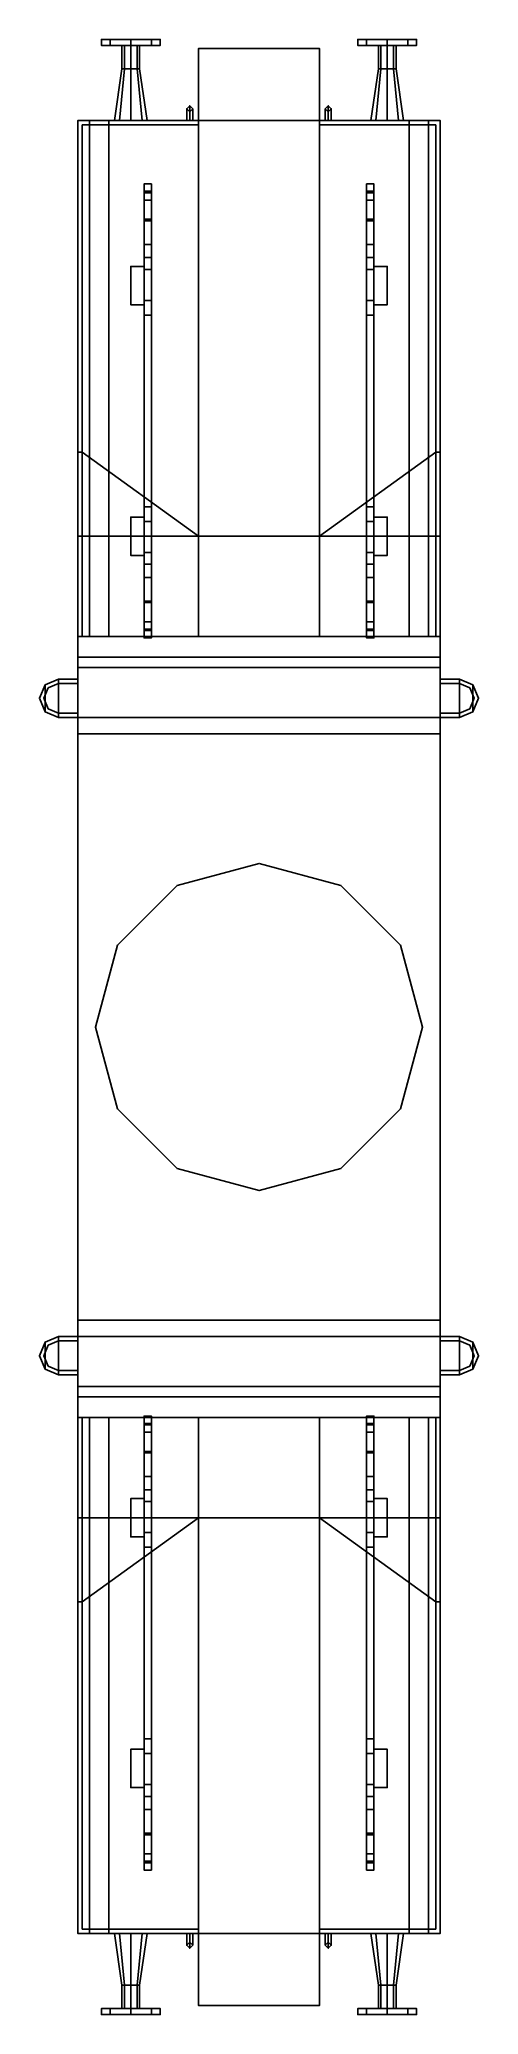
# Model space of a CAD drawing. Extents: x -1.5 to 1.5, y -6.7 to 6.7.
import ezdxf

# ---------------------------------------------------------------- set-up
doc = ezdxf.new("R2010")
doc.units = 0
doc.layers.get('0').update_dxf_attribs({"linetype": 'CONTINUOUS'})

msp = doc.modelspace()

# ---------------------------------------------------------------- linework, layer by layer
for points in [[(-1.011, 6.7, 1.181), (-1.07, 6.7, 1.04), (-1.07, 6.66, 1.04), (-1.011, 6.66, 1.181)], [(-0.729, 6.7, 1.181), (-1.07, 6.7, 1.04), (-1.011, 6.7, 1.181), (-0.87, 6.7, 1.24)], [(-0.67, 6.7, 1.04), (-1.011, 6.7, 0.899), (-1.07, 6.7, 1.04), (-0.729, 6.7, 1.181)], [(-1.07, 6.7, 1.04), (-1.011, 6.7, 0.899), (-1.011, 6.66, 0.899), (-1.07, 6.66, 1.04)], [(-0.729, 6.7, 0.899), (-0.87, 6.7, 0.84), (-1.011, 6.7, 0.899), (-0.67, 6.7, 1.04)], [(-1.011, 6.7, 0.899), (-0.87, 6.7, 0.84), (-0.87, 6.66, 0.84), (-1.011, 6.66, 0.899)], [(-0.87, 6.7, 1.24), (-1.011, 6.7, 1.181), (-1.011, 6.66, 1.181), (-0.87, 6.66, 1.24)], [(-0.87, 6.7, 0.84), (-0.729, 6.7, 0.899), (-0.729, 6.66, 0.899), (-0.87, 6.66, 0.84)], [(-0.729, 6.7, 1.181), (-0.87, 6.7, 1.24), (-0.87, 6.66, 1.24), (-0.729, 6.66, 1.181)], [(-0.67, 6.7, 1.04), (-0.729, 6.7, 1.181), (-0.729, 6.66, 1.181), (-0.67, 6.66, 1.04)], [(-0.729, 6.7, 0.899), (-0.67, 6.7, 1.04), (-0.67, 6.66, 1.04), (-0.729, 6.66, 0.899)], [(0.729, 6.7, 1.181), (0.67, 6.7, 1.04), (0.67, 6.66, 1.04), (0.729, 6.66, 1.181)], [(1.011, 6.7, 1.181), (0.67, 6.7, 1.04), (0.729, 6.7, 1.181), (0.87, 6.7, 1.24)], [(1.07, 6.7, 1.04), (0.729, 6.7, 0.899), (0.67, 6.7, 1.04), (1.011, 6.7, 1.181)], [(0.67, 6.7, 1.04), (0.729, 6.7, 0.899), (0.729, 6.66, 0.899), (0.67, 6.66, 1.04)], [(0.729, 6.7, 0.899), (0.87, 6.7, 0.84), (0.87, 6.66, 0.84), (0.729, 6.66, 0.899)], [(1.011, 6.7, 0.899), (0.87, 6.7, 0.84), (0.729, 6.7, 0.899), (1.07, 6.7, 1.04)], [(0.87, 6.7, 1.24), (0.729, 6.7, 1.181), (0.729, 6.66, 1.181), (0.87, 6.66, 1.24)], [(0.87, 6.7, 0.84), (1.011, 6.7, 0.899), (1.011, 6.66, 0.899), (0.87, 6.66, 0.84)], [(1.011, 6.7, 1.181), (0.87, 6.7, 1.24), (0.87, 6.66, 1.24), (1.011, 6.66, 1.181)], [(1.07, 6.7, 1.04), (1.011, 6.7, 1.181), (1.011, 6.66, 1.181), (1.07, 6.66, 1.04)], [(1.011, 6.7, 0.899), (1.07, 6.7, 1.04), (1.07, 6.66, 1.04), (1.011, 6.66, 0.899)], [(-0.67, 6.66, 1.04), (-1.011, 6.66, 1.181), (-1.07, 6.66, 1.04), (-0.729, 6.66, 0.899)], [(-0.729, 6.66, 0.899), (-1.07, 6.66, 1.04), (-1.011, 6.66, 0.899), (-0.87, 6.66, 0.84)], [(-0.729, 6.66, 1.181), (-0.87, 6.66, 1.24), (-1.011, 6.66, 1.181), (-0.67, 6.66, 1.04)], [(-0.912, 6.66, 1.082), (-0.93, 6.66, 1.04), (-0.93, 6.5, 1.04), (-0.912, 6.5, 1.082)], [(-0.93, 6.66, 1.04), (-0.912, 6.66, 0.998), (-0.912, 6.5, 0.998), (-0.93, 6.5, 1.04)], [(-0.912, 6.66, 0.998), (-0.87, 6.66, 0.98), (-0.87, 6.5, 0.98), (-0.912, 6.5, 0.998)], [(-0.87, 6.66, 1.1), (-0.912, 6.66, 1.082), (-0.912, 6.5, 1.082), (-0.87, 6.5, 1.1)], [(-0.87, 6.66, 0.98), (-0.828, 6.66, 0.998), (-0.828, 6.5, 0.998), (-0.87, 6.5, 0.98)], [(-0.828, 6.66, 1.082), (-0.87, 6.66, 1.1), (-0.87, 6.5, 1.1), (-0.828, 6.5, 1.082)], [(-0.81, 6.66, 1.04), (-0.828, 6.66, 1.082), (-0.828, 6.5, 1.082), (-0.81, 6.5, 1.04)], [(-0.828, 6.66, 0.998), (-0.81, 6.66, 1.04), (-0.81, 6.5, 1.04), (-0.828, 6.5, 0.998)], [(-0.41, 6.64, 1.1), (-0.41, 6.15, 1.1), (-0.41, 6.15, 1.16), (-0.41, 6.64, 1.16)], [(-0.41, 6.64, 1.16), (-0.41, 6.15, 1.16), (0.41, 6.15, 1.16), (0.41, 6.64, 1.16)], [(0.41, 6.64, 1.16), (0.41, 6.64, 1.1), (-0.41, 6.64, 1.1), (-0.41, 6.64, 1.16)], [(0.41, 6.64, 1.1), (0.41, 6.15, 1.1), (-0.41, 6.15, 1.1), (-0.41, 6.64, 1.1)], [(0.41, 6.15, 1.16), (0.41, 6.15, 1.1), (0.41, 6.64, 1.1), (0.41, 6.64, 1.16)], [(1.07, 6.66, 1.04), (0.729, 6.66, 1.181), (0.67, 6.66, 1.04), (1.011, 6.66, 0.899)], [(1.011, 6.66, 0.899), (0.67, 6.66, 1.04), (0.729, 6.66, 0.899), (0.87, 6.66, 0.84)], [(1.011, 6.66, 1.181), (0.87, 6.66, 1.24), (0.729, 6.66, 1.181), (1.07, 6.66, 1.04)], [(0.828, 6.66, 1.082), (0.81, 6.66, 1.04), (0.81, 6.5, 1.04), (0.828, 6.5, 1.082)], [(0.81, 6.66, 1.04), (0.828, 6.66, 0.998), (0.828, 6.5, 0.998), (0.81, 6.5, 1.04)], [(0.828, 6.66, 0.998), (0.87, 6.66, 0.98), (0.87, 6.5, 0.98), (0.828, 6.5, 0.998)], [(0.87, 6.66, 1.1), (0.828, 6.66, 1.082), (0.828, 6.5, 1.082), (0.87, 6.5, 1.1)], [(0.87, 6.66, 0.98), (0.912, 6.66, 0.998), (0.912, 6.5, 0.998), (0.87, 6.5, 0.98)], [(0.912, 6.66, 1.082), (0.87, 6.66, 1.1), (0.87, 6.5, 1.1), (0.912, 6.5, 1.082)], [(0.93, 6.66, 1.04), (0.912, 6.66, 1.082), (0.912, 6.5, 1.082), (0.93, 6.5, 1.04)], [(0.912, 6.66, 0.998), (0.93, 6.66, 1.04), (0.93, 6.5, 1.04), (0.912, 6.5, 0.998)], [(-0.98, 6.15, 1.04), (-0.948, 6.15, 1.118), (-0.912, 6.5, 1.082), (-0.93, 6.5, 1.04)], [(-0.948, 6.15, 0.962), (-0.98, 6.15, 1.04), (-0.93, 6.5, 1.04), (-0.912, 6.5, 0.998)], [(-0.87, 6.15, 0.93), (-0.948, 6.15, 0.962), (-0.912, 6.5, 0.998), (-0.87, 6.5, 0.98)], [(-0.948, 6.15, 1.118), (-0.87, 6.15, 1.15), (-0.87, 6.5, 1.1), (-0.912, 6.5, 1.082)], [(-0.792, 6.15, 0.962), (-0.87, 6.15, 0.93), (-0.87, 6.5, 0.98), (-0.828, 6.5, 0.998)], [(-0.87, 6.15, 1.15), (-0.792, 6.15, 1.118), (-0.828, 6.5, 1.082), (-0.87, 6.5, 1.1)], [(-0.792, 6.15, 1.118), (-0.76, 6.15, 1.04), (-0.81, 6.5, 1.04), (-0.828, 6.5, 1.082)], [(-0.76, 6.15, 1.04), (-0.792, 6.15, 0.962), (-0.828, 6.5, 0.998), (-0.81, 6.5, 1.04)], [(0.76, 6.15, 1.04), (0.792, 6.15, 1.118), (0.828, 6.5, 1.082), (0.81, 6.5, 1.04)], [(0.792, 6.15, 0.962), (0.76, 6.15, 1.04), (0.81, 6.5, 1.04), (0.828, 6.5, 0.998)], [(0.87, 6.15, 0.93), (0.792, 6.15, 0.962), (0.828, 6.5, 0.998), (0.87, 6.5, 0.98)], [(0.792, 6.15, 1.118), (0.87, 6.15, 1.15), (0.87, 6.5, 1.1), (0.828, 6.5, 1.082)], [(0.948, 6.15, 0.962), (0.87, 6.15, 0.93), (0.87, 6.5, 0.98), (0.912, 6.5, 0.998)], [(0.87, 6.15, 1.15), (0.948, 6.15, 1.118), (0.912, 6.5, 1.082), (0.87, 6.5, 1.1)], [(0.948, 6.15, 1.118), (0.98, 6.15, 1.04), (0.93, 6.5, 1.04), (0.912, 6.5, 1.082)], [(0.98, 6.15, 1.04), (0.948, 6.15, 0.962), (0.912, 6.5, 0.998), (0.93, 6.5, 1.04)], [(-0.47, 6.25, 1.26), (-0.49, 6.23, 1.28), (-0.49, 6.23, 2.26), (-0.47, 6.25, 2.28)], [(-0.47, 6.15, 1.26), (-0.49, 6.15, 1.28), (-0.49, 6.23, 1.28), (-0.47, 6.25, 1.26)], [(-0.49, 6.15, 2.26), (-0.47, 6.15, 2.28), (-0.47, 6.25, 2.28), (-0.49, 6.23, 2.26)], [(-0.49, 6.23, 1.28), (-0.47, 6.21, 1.3), (-0.47, 6.21, 2.24), (-0.49, 6.23, 2.26)], [(-0.49, 6.15, 1.28), (-0.47, 6.15, 1.3), (-0.47, 6.21, 1.3), (-0.49, 6.23, 1.28)], [(-0.47, 6.15, 2.24), (-0.49, 6.15, 2.26), (-0.49, 6.23, 2.26), (-0.47, 6.21, 2.24)], [(-0.45, 6.23, 1.28), (-0.47, 6.25, 1.26), (-0.47, 6.25, 2.28), (-0.45, 6.23, 2.26)], [(-0.45, 6.15, 1.28), (-0.47, 6.15, 1.26), (-0.47, 6.25, 1.26), (-0.45, 6.23, 1.28)], [(-0.47, 6.15, 2.28), (-0.45, 6.15, 2.26), (-0.45, 6.23, 2.26), (-0.47, 6.25, 2.28)], [(-0.47, 6.21, 1.3), (-0.45, 6.23, 1.28), (-0.45, 6.23, 2.26), (-0.47, 6.21, 2.24)], [(-0.47, 6.15, 1.3), (-0.45, 6.15, 1.28), (-0.45, 6.23, 1.28), (-0.47, 6.21, 1.3)], [(-0.45, 6.15, 2.26), (-0.47, 6.15, 2.24), (-0.47, 6.21, 2.24), (-0.45, 6.23, 2.26)], [(0.47, 6.25, 1.26), (0.45, 6.23, 1.28), (0.45, 6.23, 2.26), (0.47, 6.25, 2.28)], [(0.47, 6.15, 1.26), (0.45, 6.15, 1.28), (0.45, 6.23, 1.28), (0.47, 6.25, 1.26)], [(0.45, 6.15, 2.26), (0.47, 6.15, 2.28), (0.47, 6.25, 2.28), (0.45, 6.23, 2.26)], [(0.45, 6.23, 1.28), (0.47, 6.21, 1.3), (0.47, 6.21, 2.24), (0.45, 6.23, 2.26)], [(0.45, 6.15, 1.28), (0.47, 6.15, 1.3), (0.47, 6.21, 1.3), (0.45, 6.23, 1.28)], [(0.47, 6.15, 2.24), (0.45, 6.15, 2.26), (0.45, 6.23, 2.26), (0.47, 6.21, 2.24)], [(0.49, 6.23, 1.28), (0.47, 6.25, 1.26), (0.47, 6.25, 2.28), (0.49, 6.23, 2.26)], [(0.49, 6.15, 1.28), (0.47, 6.15, 1.26), (0.47, 6.25, 1.26), (0.49, 6.23, 1.28)], [(0.47, 6.15, 2.28), (0.49, 6.15, 2.26), (0.49, 6.23, 2.26), (0.47, 6.25, 2.28)], [(0.47, 6.21, 1.3), (0.49, 6.23, 1.28), (0.49, 6.23, 2.26), (0.47, 6.21, 2.24)], [(0.47, 6.15, 1.3), (0.49, 6.15, 1.28), (0.49, 6.23, 1.28), (0.47, 6.21, 1.3)], [(0.49, 6.15, 2.26), (0.47, 6.15, 2.24), (0.47, 6.21, 2.24), (0.49, 6.23, 2.26)], [(-1.23, 6.15, 0.87), (-1.23, 3.9, 2.08), (-1.23, 3.9, 2.78), (-1.23, 6.15, 3)], [(-1.23, 6.15, 0.87), (-1.23, 3.33, 1.16), (-1.23, 3.33, 2.08), (-1.23, 3.9, 2.08)], [(-0.41, 6.15, 3), (-0.41, 6.15, 1.16), (-1.23, 6.15, 0.87), (-1.23, 6.15, 3)], [(-1.23, 6.15, 0.87), (-1.23, 2.51, 0.87), (-1.23, 2.1, 1.16), (-1.23, 3.33, 1.16)], [(1.23, 6.15, 0.87), (1.23, 2.51, 0.87), (-1.23, 2.51, 0.87), (-1.23, 6.15, 0.87)], [(0.41, 6.15, 1.16), (1.23, 6.15, 0.87), (-1.23, 6.15, 0.87), (-0.41, 6.15, 1.16)], [(-1.15, 6.15, 3.09), (-1.23, 6.15, 3), (-1.23, 2.65, 3), (-1.15, 2.65, 3.09)], [(-1.23, 3.9, 2.78), (-1.23, 3.33, 2.78), (-1.23, 2.65, 3), (-1.23, 6.15, 3)], [(1.15, 6.15, 3.09), (1.23, 6.15, 3), (-1.23, 6.15, 3), (-1.15, 6.15, 3.09)], [(-1.2, 3.9, 2.78), (-1.2, 3.9, 2.08), (-1.2, 6.12, 2.08), (-1.2, 6.12, 3)], [(-1.2, 2.65, 3), (-1.2, 3.33, 2.78), (-1.2, 3.9, 2.78), (-1.2, 6.12, 3)], [(-1.2, 6.12, 2.08), (-1.2, 3.9, 2.08), (-0.41, 3.33, 2.08), (-0.41, 6.12, 2.08)], [(-1.2, 6.12, 2.08), (-0.41, 6.12, 2.08), (-0.41, 6.12, 3), (-1.2, 6.12, 3)], [(-1.15, 2.65, 3.09), (-1.02, 2.65, 3.15), (-1.02, 6.15, 3.15), (-1.15, 6.15, 3.09)], [(-1.15, 6.15, 3.09), (-1.02, 6.15, 3.15), (1.02, 6.15, 3.15), (1.15, 6.15, 3.09)], [(-0.41, 6.15, 3.2), (-1.02, 6.15, 3.15), (-1.02, 2.65, 3.15), (-0.41, 2.65, 3.2)], [(0.41, 6.15, 3.2), (1.02, 6.15, 3.15), (-1.02, 6.15, 3.15), (-0.41, 6.15, 3.2)], [(-0.41, 6.12, 3), (-0.41, 6.12, 2.08), (-0.41, 6.15, 1.16), (-0.41, 6.15, 3)], [(-0.41, 3.33, 2.08), (-0.41, 3.33, 1.16), (-0.41, 6.15, 1.16), (-0.41, 6.12, 2.08)], [(-0.41, 6.15, 1.16), (-0.41, 3.33, 1.16), (0.41, 3.33, 1.16), (0.41, 6.15, 1.16)], [(-0.41, 2.65, 3.2), (0.41, 2.65, 3.2), (0.41, 6.15, 3.2), (-0.41, 6.15, 3.2)], [(0.41, 2.65, 3.2), (1.02, 2.65, 3.15), (1.02, 6.15, 3.15), (0.41, 6.15, 3.2)], [(0.41, 6.15, 3), (0.41, 6.15, 1.16), (0.41, 6.12, 2.08), (0.41, 6.12, 3)], [(0.41, 6.15, 1.16), (0.41, 3.33, 1.16), (0.41, 3.33, 2.08), (0.41, 6.12, 2.08)], [(1.23, 6.15, 3), (1.23, 6.15, 0.87), (0.41, 6.15, 1.16), (0.41, 6.15, 3)], [(0.41, 6.12, 2.08), (0.41, 3.33, 2.08), (1.2, 3.9, 2.08), (1.2, 6.12, 2.08)], [(0.41, 6.12, 2.08), (1.2, 6.12, 2.08), (1.2, 6.12, 3), (0.41, 6.12, 3)], [(1.15, 6.15, 3.09), (1.02, 6.15, 3.15), (1.02, 2.65, 3.15), (1.15, 2.65, 3.09)], [(1.15, 2.65, 3.09), (1.23, 2.65, 3), (1.23, 6.15, 3), (1.15, 6.15, 3.09)], [(1.2, 6.12, 2.08), (1.2, 3.9, 2.08), (1.2, 3.9, 2.78), (1.2, 6.12, 3)], [(1.2, 3.9, 2.78), (1.2, 3.33, 2.78), (1.2, 2.65, 3), (1.2, 6.12, 3)], [(1.23, 3.9, 2.78), (1.23, 3.9, 2.08), (1.23, 6.15, 0.87), (1.23, 6.15, 3)], [(1.23, 3.33, 2.08), (1.23, 3.33, 1.16), (1.23, 6.15, 0.87), (1.23, 3.9, 2.08)], [(1.23, 2.1, 1.16), (1.23, 2.51, 0.87), (1.23, 6.15, 0.87), (1.23, 3.33, 1.16)], [(1.23, 2.65, 3), (1.23, 3.33, 2.78), (1.23, 3.9, 2.78), (1.23, 6.15, 3)], [(-0.78, 5.72, 0.79), (-0.78, 5.66, 0.64), (-0.78, 5.61, 0.79), (-0.78, 5.72, 0.79)], [(-0.78, 5.72, 0.43), (-0.78, 5.67, 0.38), (-0.78, 5.66, 0.64), (-0.78, 5.72, 0.79)], [(-0.73, 5.72, 0.79), (-0.73, 5.72, 0.43), (-0.78, 5.72, 0.43), (-0.78, 5.72, 0.79)], [(-0.73, 5.72, 0.43), (-0.73, 5.67, 0.38), (-0.78, 5.67, 0.38), (-0.78, 5.72, 0.43)], [(-0.78, 5.72, 0.79), (-0.78, 5.61, 0.79), (-0.73, 5.61, 0.79), (-0.73, 5.72, 0.79)], [(-0.73, 5.67, 0.38), (-0.73, 5.47, 0.38), (-0.78, 5.47, 0.38), (-0.78, 5.67, 0.38)], [(-0.78, 5.67, 0.38), (-0.78, 5.47, 0.38), (-0.78, 5.47, 0.46), (-0.78, 5.66, 0.64)], [(-0.78, 5.66, 0.64), (-0.78, 5.48, 0.6), (-0.78, 5.48, 0.6), (-0.78, 5.61, 0.79)], [(-0.73, 5.66, 0.64), (-0.73, 5.48, 0.6), (-0.78, 5.48, 0.6), (-0.78, 5.66, 0.64)], [(-0.78, 5.66, 0.64), (-0.78, 5.47, 0.46), (-0.73, 5.47, 0.46), (-0.73, 5.66, 0.64)], [(-0.73, 5.61, 0.79), (-0.73, 5.66, 0.64), (-0.73, 5.72, 0.79)], [(-0.73, 5.66, 0.64), (-0.73, 5.67, 0.38), (-0.73, 5.72, 0.43), (-0.73, 5.72, 0.79)], [(-0.73, 5.47, 0.46), (-0.73, 5.47, 0.38), (-0.73, 5.67, 0.38), (-0.73, 5.66, 0.64)], [(-0.73, 5.48, 0.6), (-0.73, 5.48, 0.6), (-0.73, 5.66, 0.64), (-0.73, 5.61, 0.79)], [(0.78, 5.72, 0.79), (0.78, 5.72, 0.43), (0.73, 5.72, 0.43), (0.73, 5.72, 0.79)], [(0.73, 5.72, 0.79), (0.73, 5.66, 0.64), (0.73, 5.61, 0.79), (0.73, 5.72, 0.79)], [(0.73, 5.72, 0.43), (0.73, 5.67, 0.38), (0.73, 5.66, 0.64), (0.73, 5.72, 0.79)], [(0.78, 5.72, 0.43), (0.78, 5.67, 0.38), (0.73, 5.67, 0.38), (0.73, 5.72, 0.43)], [(0.73, 5.72, 0.79), (0.73, 5.61, 0.79), (0.78, 5.61, 0.79), (0.78, 5.72, 0.79)], [(0.73, 5.67, 0.38), (0.73, 5.47, 0.38), (0.73, 5.47, 0.46), (0.73, 5.66, 0.64)], [(0.78, 5.67, 0.38), (0.78, 5.47, 0.38), (0.73, 5.47, 0.38), (0.73, 5.67, 0.38)], [(0.73, 5.66, 0.64), (0.73, 5.48, 0.6), (0.73, 5.48, 0.6), (0.73, 5.61, 0.79)], [(0.78, 5.66, 0.64), (0.78, 5.48, 0.6), (0.73, 5.48, 0.6), (0.73, 5.66, 0.64)], [(0.73, 5.66, 0.64), (0.73, 5.47, 0.46), (0.78, 5.47, 0.46), (0.78, 5.66, 0.64)], [(0.78, 5.61, 0.79), (0.78, 5.66, 0.64), (0.78, 5.72, 0.79)], [(0.78, 5.66, 0.64), (0.78, 5.67, 0.38), (0.78, 5.72, 0.43), (0.78, 5.72, 0.79)], [(0.78, 5.47, 0.46), (0.78, 5.47, 0.38), (0.78, 5.67, 0.38), (0.78, 5.66, 0.64)], [(0.78, 5.48, 0.6), (0.78, 5.48, 0.6), (0.78, 5.66, 0.64), (0.78, 5.61, 0.79)], [(-0.78, 5.48, 0.6), (-0.78, 5.31, 0.37), (-0.78, 5.31, 0.83), (-0.78, 5.61, 0.79)], [(-0.78, 5.61, 0.79), (-0.78, 5.31, 0.83), (-0.73, 5.31, 0.83), (-0.73, 5.61, 0.79)], [(-0.73, 5.31, 0.83), (-0.73, 5.31, 0.37), (-0.73, 5.48, 0.6), (-0.73, 5.61, 0.79)], [(0.73, 5.48, 0.6), (0.73, 5.31, 0.37), (0.73, 5.31, 0.83), (0.73, 5.61, 0.79)], [(0.73, 5.61, 0.79), (0.73, 5.31, 0.83), (0.78, 5.31, 0.83), (0.78, 5.61, 0.79)], [(0.78, 5.31, 0.83), (0.78, 5.31, 0.37), (0.78, 5.48, 0.6), (0.78, 5.61, 0.79)], [(-0.73, 5.48, 0.6), (-0.73, 5.31, 0.37), (-0.78, 5.31, 0.37), (-0.78, 5.48, 0.6)], [(-0.78, 5.47, 0.46), (-0.78, 5.47, 0.38), (-0.73, 5.47, 0.38), (-0.73, 5.47, 0.46)], [(0.78, 5.48, 0.6), (0.78, 5.31, 0.37), (0.73, 5.31, 0.37), (0.73, 5.48, 0.6)], [(0.73, 5.47, 0.46), (0.73, 5.47, 0.38), (0.78, 5.47, 0.38), (0.78, 5.47, 0.46)], [(-0.78, 5.31, 0.37), (-0.78, 3.05, 0.37), (-0.78, 3.05, 0.83), (-0.78, 5.31, 0.83)], [(-0.73, 3.05, 0.83), (-0.73, 3.05, 0.37), (-0.73, 5.31, 0.37), (-0.73, 5.31, 0.83)], [(0.73, 5.31, 0.83), (0.73, 5.31, 0.37), (0.73, 3.05, 0.37), (0.73, 3.05, 0.83)], [(0.78, 3.05, 0.37), (0.78, 5.31, 0.37), (0.78, 5.31, 0.83), (0.78, 3.05, 0.83)], [(-0.78, 5.16, 0.65), (-0.78, 5.16, 0.37), (-0.87, 5.16, 0.37), (-0.87, 5.16, 0.65)], [(-0.87, 5.16, 0.37), (-0.87, 4.9, 0.37), (-0.87, 4.9, 0.65), (-0.87, 5.16, 0.65)], [(-0.78, 5.16, 0.37), (-0.78, 4.9, 0.37), (-0.87, 4.9, 0.37), (-0.87, 5.16, 0.37)], [(-0.87, 5.16, 0.65), (-0.87, 4.9, 0.65), (-0.78, 4.9, 0.65), (-0.78, 5.16, 0.65)], [(-0.73, 5.22, 0.37), (-0.73, 5.14, 0.25), (-0.78, 5.14, 0.25), (-0.78, 5.22, 0.37)], [(-0.78, 5.14, 0.25), (-0.78, 4.93, 0.25), (-0.78, 4.83, 0.37), (-0.78, 5.22, 0.37)], [(-0.73, 5.14, 0.25), (-0.73, 4.93, 0.25), (-0.78, 4.93, 0.25), (-0.78, 5.14, 0.25)], [(-0.73, 4.83, 0.37), (-0.73, 4.93, 0.25), (-0.73, 5.14, 0.25), (-0.73, 5.22, 0.37)], [(0.73, 5.14, 0.25), (0.73, 4.93, 0.25), (0.73, 4.83, 0.37), (0.73, 5.22, 0.37)], [(0.78, 5.22, 0.37), (0.78, 5.14, 0.25), (0.73, 5.14, 0.25), (0.73, 5.22, 0.37)], [(0.78, 5.14, 0.25), (0.78, 4.93, 0.25), (0.73, 4.93, 0.25), (0.73, 5.14, 0.25)], [(0.78, 4.83, 0.37), (0.78, 4.93, 0.25), (0.78, 5.14, 0.25), (0.78, 5.22, 0.37)], [(0.87, 5.16, 0.65), (0.87, 5.16, 0.37), (0.78, 5.16, 0.37), (0.78, 5.16, 0.65)], [(0.78, 4.9, 0.37), (0.78, 5.16, 0.37), (0.87, 5.16, 0.37), (0.87, 4.9, 0.37)], [(0.87, 4.9, 0.65), (0.87, 5.16, 0.65), (0.78, 5.16, 0.65), (0.78, 4.9, 0.65)], [(0.87, 4.9, 0.37), (0.87, 5.16, 0.37), (0.87, 5.16, 0.65), (0.87, 4.9, 0.65)], [(-0.87, 4.9, 0.65), (-0.87, 4.9, 0.37), (-0.78, 4.9, 0.37), (-0.78, 4.9, 0.65)], [(-0.78, 4.83, 0.37), (-0.78, 4.93, 0.25), (-0.73, 4.93, 0.25), (-0.73, 4.83, 0.37)], [(0.73, 4.83, 0.37), (0.73, 4.93, 0.25), (0.78, 4.93, 0.25), (0.78, 4.83, 0.37)], [(0.78, 4.9, 0.65), (0.78, 4.9, 0.37), (0.87, 4.9, 0.37), (0.87, 4.9, 0.65)], [(-1.23, 3.9, 2.78), (-1.23, 3.9, 2.08), (-1.2, 3.9, 2.08), (-1.2, 3.9, 2.78)], [(-1.23, 3.9, 2.08), (-1.23, 3.33, 2.08), (-0.41, 3.33, 2.08), (-1.2, 3.9, 2.08)], [(-1.2, 3.9, 2.78), (-1.2, 3.33, 2.78), (-1.23, 3.33, 2.78), (-1.23, 3.9, 2.78)], [(1.2, 3.9, 2.08), (0.41, 3.33, 2.08), (1.23, 3.33, 2.08), (1.23, 3.9, 2.08)], [(1.2, 3.9, 2.78), (1.2, 3.9, 2.08), (1.23, 3.9, 2.08), (1.23, 3.9, 2.78)], [(1.23, 3.9, 2.78), (1.23, 3.33, 2.78), (1.2, 3.33, 2.78), (1.2, 3.9, 2.78)], [(-0.73, 3.53, 0.37), (-0.73, 3.43, 0.25), (-0.78, 3.43, 0.25), (-0.78, 3.53, 0.37)], [(-0.78, 3.53, 0.37), (-0.78, 3.43, 0.25), (-0.78, 3.22, 0.25), (-0.78, 3.14, 0.37)], [(-0.73, 3.22, 0.25), (-0.73, 3.43, 0.25), (-0.73, 3.53, 0.37), (-0.73, 3.14, 0.37)], [(0.73, 3.53, 0.37), (0.73, 3.43, 0.25), (0.73, 3.22, 0.25), (0.73, 3.14, 0.37)], [(0.78, 3.53, 0.37), (0.78, 3.43, 0.25), (0.73, 3.43, 0.25), (0.73, 3.53, 0.37)], [(0.78, 3.22, 0.25), (0.78, 3.43, 0.25), (0.78, 3.53, 0.37), (0.78, 3.14, 0.37)], [(-0.78, 3.46, 0.65), (-0.78, 3.46, 0.37), (-0.87, 3.46, 0.37), (-0.87, 3.46, 0.65)], [(-0.87, 3.46, 0.37), (-0.87, 3.2, 0.37), (-0.87, 3.2, 0.65), (-0.87, 3.46, 0.65)], [(-0.78, 3.46, 0.37), (-0.78, 3.2, 0.37), (-0.87, 3.2, 0.37), (-0.87, 3.46, 0.37)], [(-0.87, 3.46, 0.65), (-0.87, 3.2, 0.65), (-0.78, 3.2, 0.65), (-0.78, 3.46, 0.65)], [(-0.78, 3.22, 0.25), (-0.78, 3.43, 0.25), (-0.73, 3.43, 0.25), (-0.73, 3.22, 0.25)], [(0.73, 3.22, 0.25), (0.73, 3.43, 0.25), (0.78, 3.43, 0.25), (0.78, 3.22, 0.25)], [(0.87, 3.46, 0.65), (0.87, 3.46, 0.37), (0.78, 3.46, 0.37), (0.78, 3.46, 0.65)], [(0.78, 3.2, 0.37), (0.78, 3.46, 0.37), (0.87, 3.46, 0.37), (0.87, 3.2, 0.37)], [(0.87, 3.2, 0.65), (0.87, 3.46, 0.65), (0.78, 3.46, 0.65), (0.78, 3.2, 0.65)], [(0.87, 3.2, 0.37), (0.87, 3.46, 0.37), (0.87, 3.46, 0.65), (0.87, 3.2, 0.65)], [(-1.23, 3.33, 2.08), (-1.23, 3.33, 1.16), (-0.41, 3.33, 1.16), (-0.41, 3.33, 2.08)], [(-1.23, 3.33, 1.16), (-1.23, 2.1, 1.16), (1.23, 2.1, 1.16), (1.23, 3.33, 1.16)], [(-1.23, 2.65, 3), (-1.23, 3.33, 2.78), (-1.2, 3.33, 2.78), (-1.2, 2.65, 3)], [(-0.78, 3.14, 0.37), (-0.78, 3.22, 0.25), (-0.73, 3.22, 0.25), (-0.73, 3.14, 0.37)], [(0.41, 3.33, 2.08), (0.41, 3.33, 1.16), (1.23, 3.33, 1.16), (1.23, 3.33, 2.08)], [(0.73, 3.14, 0.37), (0.73, 3.22, 0.25), (0.78, 3.22, 0.25), (0.78, 3.14, 0.37)], [(1.2, 2.65, 3), (1.2, 3.33, 2.78), (1.23, 3.33, 2.78), (1.23, 2.65, 3)], [(-0.87, 3.2, 0.65), (-0.87, 3.2, 0.37), (-0.78, 3.2, 0.37), (-0.78, 3.2, 0.65)], [(0.78, 3.2, 0.65), (0.78, 3.2, 0.37), (0.87, 3.2, 0.37), (0.87, 3.2, 0.65)], [(-0.78, 3.05, 0.83), (-0.78, 3.05, 0.37), (-0.78, 2.88, 0.6), (-0.78, 2.75, 0.79)], [(-0.78, 2.88, 0.6), (-0.78, 3.05, 0.37), (-0.73, 3.05, 0.37), (-0.73, 2.88, 0.6)], [(-0.73, 2.75, 0.79), (-0.73, 3.05, 0.83), (-0.78, 3.05, 0.83), (-0.78, 2.75, 0.79)], [(-0.73, 2.88, 0.6), (-0.73, 3.05, 0.37), (-0.73, 3.05, 0.83), (-0.73, 2.75, 0.79)], [(0.73, 3.05, 0.83), (0.73, 3.05, 0.37), (0.73, 2.88, 0.6), (0.73, 2.75, 0.79)], [(0.73, 2.88, 0.6), (0.73, 3.05, 0.37), (0.78, 3.05, 0.37), (0.78, 2.88, 0.6)], [(0.78, 2.75, 0.79), (0.78, 3.05, 0.83), (0.73, 3.05, 0.83), (0.73, 2.75, 0.79)], [(0.78, 2.88, 0.6), (0.78, 3.05, 0.37), (0.78, 3.05, 0.83), (0.78, 2.75, 0.79)], [(-0.78, 2.69, 0.38), (-0.78, 2.89, 0.38), (-0.73, 2.89, 0.38), (-0.73, 2.69, 0.38)], [(-0.73, 2.7, 0.64), (-0.73, 2.89, 0.46), (-0.78, 2.89, 0.46), (-0.78, 2.7, 0.64)], [(-0.73, 2.89, 0.46), (-0.73, 2.89, 0.38), (-0.78, 2.89, 0.38), (-0.78, 2.89, 0.46)], [(-0.78, 2.89, 0.46), (-0.78, 2.89, 0.38), (-0.78, 2.69, 0.38), (-0.78, 2.7, 0.64)], [(-0.78, 2.88, 0.6), (-0.78, 2.88, 0.6), (-0.78, 2.7, 0.64), (-0.78, 2.75, 0.79)], [(-0.78, 2.7, 0.64), (-0.78, 2.88, 0.6), (-0.73, 2.88, 0.6), (-0.73, 2.7, 0.64)], [(-0.73, 2.69, 0.38), (-0.73, 2.89, 0.38), (-0.73, 2.89, 0.46), (-0.73, 2.7, 0.64)], [(-0.73, 2.7, 0.64), (-0.73, 2.88, 0.6), (-0.73, 2.88, 0.6), (-0.73, 2.75, 0.79)], [(0.73, 2.89, 0.46), (0.73, 2.89, 0.38), (0.73, 2.69, 0.38), (0.73, 2.7, 0.64)], [(0.73, 2.69, 0.38), (0.73, 2.89, 0.38), (0.78, 2.89, 0.38), (0.78, 2.69, 0.38)], [(0.78, 2.7, 0.64), (0.78, 2.89, 0.46), (0.73, 2.89, 0.46), (0.73, 2.7, 0.64)], [(0.78, 2.89, 0.46), (0.78, 2.89, 0.38), (0.73, 2.89, 0.38), (0.73, 2.89, 0.46)], [(0.73, 2.88, 0.6), (0.73, 2.88, 0.6), (0.73, 2.7, 0.64), (0.73, 2.75, 0.79)], [(0.73, 2.7, 0.64), (0.73, 2.88, 0.6), (0.78, 2.88, 0.6), (0.78, 2.7, 0.64)], [(0.78, 2.69, 0.38), (0.78, 2.89, 0.38), (0.78, 2.89, 0.46), (0.78, 2.7, 0.64)], [(0.78, 2.7, 0.64), (0.78, 2.88, 0.6), (0.78, 2.88, 0.6), (0.78, 2.75, 0.79)], [(-0.78, 2.75, 0.79), (-0.78, 2.7, 0.64), (-0.78, 2.64, 0.79)], [(-0.73, 2.64, 0.79), (-0.73, 2.75, 0.79), (-0.78, 2.75, 0.79), (-0.78, 2.64, 0.79)], [(-0.78, 2.7, 0.64), (-0.78, 2.69, 0.38), (-0.78, 2.64, 0.43), (-0.78, 2.64, 0.79)], [(-0.78, 2.64, 0.43), (-0.78, 2.69, 0.38), (-0.73, 2.69, 0.38), (-0.73, 2.64, 0.43)], [(-0.73, 2.64, 0.79), (-0.73, 2.7, 0.64), (-0.73, 2.75, 0.79), (-0.73, 2.64, 0.79)], [(-0.73, 2.64, 0.43), (-0.73, 2.69, 0.38), (-0.73, 2.7, 0.64), (-0.73, 2.64, 0.79)], [(0.73, 2.75, 0.79), (0.73, 2.7, 0.64), (0.73, 2.64, 0.79)], [(0.78, 2.64, 0.79), (0.78, 2.75, 0.79), (0.73, 2.75, 0.79), (0.73, 2.64, 0.79)], [(0.73, 2.7, 0.64), (0.73, 2.69, 0.38), (0.73, 2.64, 0.43), (0.73, 2.64, 0.79)], [(0.73, 2.64, 0.43), (0.73, 2.69, 0.38), (0.78, 2.69, 0.38), (0.78, 2.64, 0.43)], [(0.78, 2.64, 0.79), (0.78, 2.7, 0.64), (0.78, 2.75, 0.79), (0.78, 2.64, 0.79)], [(0.78, 2.64, 0.43), (0.78, 2.69, 0.38), (0.78, 2.7, 0.64), (0.78, 2.64, 0.79)], [(-1.23, 2.65, 3), (1.23, 2.65, 3), (1.15, 2.65, 3.09), (-1.15, 2.65, 3.09)], [(1.02, 2.65, 3.15), (-1.02, 2.65, 3.15), (-1.15, 2.65, 3.09), (1.15, 2.65, 3.09)], [(-1.02, 2.65, 3.15), (1.02, 2.65, 3.15), (0.41, 2.65, 3.2), (-0.41, 2.65, 3.2)], [(-0.78, 2.64, 0.79), (-0.78, 2.64, 0.43), (-0.73, 2.64, 0.43), (-0.73, 2.64, 0.79)], [(0.73, 2.64, 0.79), (0.73, 2.64, 0.43), (0.78, 2.64, 0.43), (0.78, 2.64, 0.79)], [(1.23, 2.51, 0.87), (1.23, 2.44, 0.36), (-1.23, 2.44, 0.36), (-1.23, 2.51, 0.87)], [(-1.23, 2.51, 0.87), (-1.23, 2.44, 0.36), (-1.23, 1.99, 0.96), (-1.23, 2.1, 1.16)], [(-1.23, 1.99, 0.96), (-1.23, 2.44, 0.36), (-1.23, -2.44, 0.36), (-1.23, -1.99, 0.96)], [(-1.23, -2.44, 0.36), (-1.23, 2.44, 0.36), (1.23, 2.44, 0.36), (1.23, -2.44, 0.36)], [(1.23, 1.99, 0.96), (1.23, 2.44, 0.36), (1.23, 2.51, 0.87), (1.23, 2.1, 1.16)], [(1.23, -2.44, 0.36), (1.23, 2.44, 0.36), (1.23, 1.99, 0.96), (1.23, -1.99, 0.96)], [(-1.452, 2.322, 1), (-1.49, 2.23, 1), (-1.49, 2.23, 1.1), (-1.452, 2.322, 1.1)], [(-1.49, 2.23, 1.1), (-1.49, 2.23, 1.1), (-1.452, 2.138, 1.1), (-1.452, 2.322, 1.1)], [(-1.431, 2.301, 0.43), (-1.46, 2.23, 0.43), (-1.46, 2.23, 0.51), (-1.431, 2.301, 0.51)], [(-1.36, 2.36, 1), (-1.452, 2.322, 1), (-1.452, 2.322, 1.1), (-1.36, 2.36, 1.1)], [(-1.452, 2.322, 1.1), (-1.452, 2.138, 1.1), (-1.36, 2.1, 1.1), (-1.36, 2.36, 1.1)], [(-1.36, 2.33, 0.43), (-1.431, 2.301, 0.43), (-1.431, 2.301, 0.51), (-1.36, 2.33, 0.51)], [(-1.23, 2.36, 1.1), (-1.23, 2.36, 1), (-1.36, 2.36, 1), (-1.36, 2.36, 1.1)], [(-1.36, 2.36, 1.1), (-1.36, 2.1, 1.1), (-1.23, 2.1, 1.1), (-1.23, 2.36, 1.1)], [(-1.23, 2.33, 0.51), (-1.36, 2.33, 0.51), (-1.36, 2.13, 0.51), (-1.23, 2.13, 0.51)], [(-1.23, 2.33, 0.43), (-1.36, 2.33, 0.43), (-1.36, 2.33, 0.51), (-1.23, 2.33, 0.51)], [(1.36, 2.36, 1.1), (1.36, 2.36, 1), (1.23, 2.36, 1), (1.23, 2.36, 1.1)], [(1.36, 2.1, 1.1), (1.36, 2.36, 1.1), (1.23, 2.36, 1.1), (1.23, 2.1, 1.1)], [(1.36, 2.33, 0.43), (1.23, 2.33, 0.43), (1.23, 2.33, 0.51), (1.36, 2.33, 0.51)], [(1.23, 2.13, 0.51), (1.36, 2.13, 0.51), (1.36, 2.33, 0.51), (1.23, 2.33, 0.51)], [(1.452, 2.322, 1), (1.36, 2.36, 1), (1.36, 2.36, 1.1), (1.452, 2.322, 1.1)], [(1.452, 2.138, 1.1), (1.452, 2.322, 1.1), (1.36, 2.36, 1.1), (1.36, 2.1, 1.1)], [(1.431, 2.301, 0.43), (1.36, 2.33, 0.43), (1.36, 2.33, 0.51), (1.431, 2.301, 0.51)], [(1.46, 2.23, 0.43), (1.431, 2.301, 0.43), (1.431, 2.301, 0.51), (1.46, 2.23, 0.51)], [(1.49, 2.23, 1), (1.452, 2.322, 1), (1.452, 2.322, 1.1), (1.49, 2.23, 1.1)], [(1.49, 2.23, 1.1), (1.49, 2.23, 1.1), (1.452, 2.322, 1.1), (1.452, 2.138, 1.1)], [(-1.49, 2.23, 1), (-1.452, 2.138, 1), (-1.452, 2.138, 1.1), (-1.49, 2.23, 1.1)], [(-1.46, 2.23, 0.43), (-1.431, 2.159, 0.43), (-1.431, 2.159, 0.51), (-1.46, 2.23, 0.51)], [(-1.431, 2.159, 0.43), (-1.36, 2.13, 0.43), (-1.36, 2.13, 0.51), (-1.431, 2.159, 0.51)], [(1.36, 2.13, 0.43), (1.431, 2.159, 0.43), (1.431, 2.159, 0.51), (1.36, 2.13, 0.51)], [(1.431, 2.159, 0.43), (1.46, 2.23, 0.43), (1.46, 2.23, 0.51), (1.431, 2.159, 0.51)], [(1.452, 2.138, 1), (1.49, 2.23, 1), (1.49, 2.23, 1.1), (1.452, 2.138, 1.1)], [(-1.452, 2.138, 1), (-1.36, 2.1, 1), (-1.36, 2.1, 1.1), (-1.452, 2.138, 1.1)], [(-1.36, 2.13, 0.43), (-1.23, 2.13, 0.43), (-1.23, 2.13, 0.51), (-1.36, 2.13, 0.51)], [(-1.36, 2.1, 1.1), (-1.36, 2.1, 1), (-1.23, 2.1, 1), (-1.23, 2.1, 1.1)], [(-1.23, 2.1, 1.16), (-1.23, 1.99, 0.96), (1.23, 1.99, 0.96), (1.23, 2.1, 1.16)], [(1.23, 2.13, 0.43), (1.36, 2.13, 0.43), (1.36, 2.13, 0.51), (1.23, 2.13, 0.51)], [(1.23, 2.1, 1.1), (1.23, 2.1, 1), (1.36, 2.1, 1), (1.36, 2.1, 1.1)], [(1.36, 2.1, 1), (1.452, 2.138, 1), (1.452, 2.138, 1.1), (1.36, 2.1, 1.1)], [(1.23, -1.99, 0.96), (1.23, 1.99, 0.96), (-1.23, 1.99, 0.96), (-1.23, -1.99, 0.96)], [(0, 1.11, 0.96), (-0.555, 0.961, 0.96), (-0.555, 0.961, 1.06), (0, 1.11, 1.06)], [(0.555, 0.961, 0.96), (0, 1.11, 0.96), (0, 1.11, 1.06), (0.555, 0.961, 1.06)], [(-0.555, 0.961, 0.96), (-0.961, 0.555, 0.96), (-0.961, 0.555, 1.06), (-0.555, 0.961, 1.06)], [(0.961, 0.555, 0.96), (0.555, 0.961, 0.96), (0.555, 0.961, 1.06), (0.961, 0.555, 1.06)], [(-0.961, 0.555, 0.96), (-1.11, 0, 0.96), (-1.11, 0, 1.06), (-0.961, 0.555, 1.06)], [(1.11, 0, 0.96), (0.961, 0.555, 0.96), (0.961, 0.555, 1.06), (1.11, 0, 1.06)], [(-1.11, 0, 0.96), (-0.961, -0.555, 0.96), (-0.961, -0.555, 1.06), (-1.11, 0, 1.06)], [(0.961, -0.555, 0.96), (1.11, 0, 0.96), (1.11, 0, 1.06), (0.961, -0.555, 1.06)], [(-0.961, -0.555, 0.96), (-0.555, -0.961, 0.96), (-0.555, -0.961, 1.06), (-0.961, -0.555, 1.06)], [(0.555, -0.961, 0.96), (0.961, -0.555, 0.96), (0.961, -0.555, 1.06), (0.555, -0.961, 1.06)], [(-0.555, -0.961, 0.96), (0, -1.11, 0.96), (0, -1.11, 1.06), (-0.555, -0.961, 1.06)], [(0, -1.11, 0.96), (0.555, -0.961, 0.96), (0.555, -0.961, 1.06), (0, -1.11, 1.06)], [(-1.23, -1.99, 0.96), (-1.23, -2.44, 0.36), (-1.23, -2.51, 0.87), (-1.23, -2.1, 1.16)], [(1.23, -2.1, 1.16), (1.23, -1.99, 0.96), (-1.23, -1.99, 0.96), (-1.23, -2.1, 1.16)], [(1.23, -2.51, 0.87), (1.23, -2.44, 0.36), (1.23, -1.99, 0.96), (1.23, -2.1, 1.16)], [(-1.452, -2.138, 1), (-1.49, -2.23, 1), (-1.49, -2.23, 1.1), (-1.452, -2.138, 1.1)], [(-1.49, -2.23, 1.1), (-1.49, -2.23, 1.1), (-1.452, -2.322, 1.1), (-1.452, -2.138, 1.1)], [(-1.36, -2.1, 1), (-1.452, -2.138, 1), (-1.452, -2.138, 1.1), (-1.36, -2.1, 1.1)], [(-1.452, -2.138, 1.1), (-1.452, -2.322, 1.1), (-1.36, -2.36, 1.1), (-1.36, -2.1, 1.1)], [(-1.36, -2.13, 0.43), (-1.431, -2.159, 0.43), (-1.431, -2.159, 0.51), (-1.36, -2.13, 0.51)], [(-1.23, -2.1, 1.1), (-1.23, -2.1, 1), (-1.36, -2.1, 1), (-1.36, -2.1, 1.1)], [(-1.36, -2.1, 1.1), (-1.36, -2.36, 1.1), (-1.23, -2.36, 1.1), (-1.23, -2.1, 1.1)], [(-1.23, -2.13, 0.51), (-1.36, -2.13, 0.51), (-1.36, -2.33, 0.51), (-1.23, -2.33, 0.51)], [(-1.23, -2.13, 0.43), (-1.36, -2.13, 0.43), (-1.36, -2.13, 0.51), (-1.23, -2.13, 0.51)], [(-1.23, -2.1, 1.16), (-1.23, -2.51, 0.87), (-1.23, -6.15, 0.87), (-1.23, -3.33, 1.16)], [(1.23, -3.33, 1.16), (1.23, -2.1, 1.16), (-1.23, -2.1, 1.16), (-1.23, -3.33, 1.16)], [(1.23, -6.15, 0.87), (1.23, -2.51, 0.87), (1.23, -2.1, 1.16), (1.23, -3.33, 1.16)], [(1.36, -2.1, 1.1), (1.36, -2.1, 1), (1.23, -2.1, 1), (1.23, -2.1, 1.1)], [(1.36, -2.36, 1.1), (1.36, -2.1, 1.1), (1.23, -2.1, 1.1), (1.23, -2.36, 1.1)], [(1.36, -2.13, 0.43), (1.23, -2.13, 0.43), (1.23, -2.13, 0.51), (1.36, -2.13, 0.51)], [(1.23, -2.33, 0.51), (1.36, -2.33, 0.51), (1.36, -2.13, 0.51), (1.23, -2.13, 0.51)], [(1.452, -2.138, 1), (1.36, -2.1, 1), (1.36, -2.1, 1.1), (1.452, -2.138, 1.1)], [(1.452, -2.322, 1.1), (1.452, -2.138, 1.1), (1.36, -2.1, 1.1), (1.36, -2.36, 1.1)], [(1.431, -2.159, 0.43), (1.36, -2.13, 0.43), (1.36, -2.13, 0.51), (1.431, -2.159, 0.51)], [(1.49, -2.23, 1), (1.452, -2.138, 1), (1.452, -2.138, 1.1), (1.49, -2.23, 1.1)], [(1.49, -2.23, 1.1), (1.49, -2.23, 1.1), (1.452, -2.138, 1.1), (1.452, -2.322, 1.1)], [(-1.49, -2.23, 1), (-1.452, -2.322, 1), (-1.452, -2.322, 1.1), (-1.49, -2.23, 1.1)], [(-1.431, -2.159, 0.43), (-1.46, -2.23, 0.43), (-1.46, -2.23, 0.51), (-1.431, -2.159, 0.51)], [(-1.46, -2.23, 0.43), (-1.431, -2.301, 0.43), (-1.431, -2.301, 0.51), (-1.46, -2.23, 0.51)], [(1.46, -2.23, 0.43), (1.431, -2.159, 0.43), (1.431, -2.159, 0.51), (1.46, -2.23, 0.51)], [(1.431, -2.301, 0.43), (1.46, -2.23, 0.43), (1.46, -2.23, 0.51), (1.431, -2.301, 0.51)], [(1.452, -2.322, 1), (1.49, -2.23, 1), (1.49, -2.23, 1.1), (1.452, -2.322, 1.1)], [(-1.452, -2.322, 1), (-1.36, -2.36, 1), (-1.36, -2.36, 1.1), (-1.452, -2.322, 1.1)], [(-1.431, -2.301, 0.43), (-1.36, -2.33, 0.43), (-1.36, -2.33, 0.51), (-1.431, -2.301, 0.51)], [(-1.36, -2.33, 0.43), (-1.23, -2.33, 0.43), (-1.23, -2.33, 0.51), (-1.36, -2.33, 0.51)], [(-1.36, -2.36, 1.1), (-1.36, -2.36, 1), (-1.23, -2.36, 1), (-1.23, -2.36, 1.1)], [(1.23, -2.33, 0.43), (1.36, -2.33, 0.43), (1.36, -2.33, 0.51), (1.23, -2.33, 0.51)], [(1.23, -2.36, 1.1), (1.23, -2.36, 1), (1.36, -2.36, 1), (1.36, -2.36, 1.1)], [(1.36, -2.33, 0.43), (1.431, -2.301, 0.43), (1.431, -2.301, 0.51), (1.36, -2.33, 0.51)], [(1.36, -2.36, 1), (1.452, -2.322, 1), (1.452, -2.322, 1.1), (1.36, -2.36, 1.1)], [(-1.23, -2.51, 0.87), (-1.23, -2.44, 0.36), (1.23, -2.44, 0.36), (1.23, -2.51, 0.87)], [(-1.23, -6.15, 0.87), (-1.23, -2.51, 0.87), (1.23, -2.51, 0.87), (1.23, -6.15, 0.87)], [(-1.23, -2.65, 3), (-1.23, -3.33, 2.78), (-1.23, -3.9, 2.78), (-1.23, -6.15, 3)], [(-1.2, -2.65, 3), (-1.2, -3.33, 2.78), (-1.23, -3.33, 2.78), (-1.23, -2.65, 3)], [(-1.15, -2.65, 3.09), (-1.23, -2.65, 3), (-1.23, -6.15, 3), (-1.15, -6.15, 3.09)], [(1.23, -2.65, 3), (-1.23, -2.65, 3), (-1.15, -2.65, 3.09), (1.15, -2.65, 3.09)], [(-1.2, -3.9, 2.78), (-1.2, -3.33, 2.78), (-1.2, -2.65, 3), (-1.2, -6.12, 3)], [(-1.02, -2.65, 3.15), (1.02, -2.65, 3.15), (1.15, -2.65, 3.09), (-1.15, -2.65, 3.09)], [(-1.15, -6.15, 3.09), (-1.02, -6.15, 3.15), (-1.02, -2.65, 3.15), (-1.15, -2.65, 3.09)], [(1.02, -2.65, 3.15), (-1.02, -2.65, 3.15), (-0.41, -2.65, 3.2), (0.41, -2.65, 3.2)], [(-0.41, -2.65, 3.2), (-1.02, -2.65, 3.15), (-1.02, -6.15, 3.15), (-0.41, -6.15, 3.2)], [(-0.78, -2.64, 0.79), (-0.78, -2.7, 0.64), (-0.78, -2.75, 0.79), (-0.78, -2.64, 0.79)], [(-0.78, -2.64, 0.43), (-0.78, -2.69, 0.38), (-0.78, -2.7, 0.64), (-0.78, -2.64, 0.79)], [(-0.73, -2.64, 0.79), (-0.73, -2.64, 0.43), (-0.78, -2.64, 0.43), (-0.78, -2.64, 0.79)], [(-0.73, -2.64, 0.43), (-0.73, -2.69, 0.38), (-0.78, -2.69, 0.38), (-0.78, -2.64, 0.43)], [(-0.78, -2.64, 0.79), (-0.78, -2.75, 0.79), (-0.73, -2.75, 0.79), (-0.73, -2.64, 0.79)], [(-0.73, -2.75, 0.79), (-0.73, -2.7, 0.64), (-0.73, -2.64, 0.79)], [(-0.73, -2.7, 0.64), (-0.73, -2.69, 0.38), (-0.73, -2.64, 0.43), (-0.73, -2.64, 0.79)], [(0.41, -2.65, 3.2), (-0.41, -2.65, 3.2), (-0.41, -6.15, 3.2), (0.41, -6.15, 3.2)], [(0.41, -6.15, 3.2), (1.02, -6.15, 3.15), (1.02, -2.65, 3.15), (0.41, -2.65, 3.2)], [(0.73, -2.64, 0.79), (0.73, -2.7, 0.64), (0.73, -2.75, 0.79), (0.73, -2.64, 0.79)], [(0.73, -2.64, 0.43), (0.73, -2.69, 0.38), (0.73, -2.7, 0.64), (0.73, -2.64, 0.79)], [(0.78, -2.64, 0.79), (0.78, -2.64, 0.43), (0.73, -2.64, 0.43), (0.73, -2.64, 0.79)], [(0.78, -2.64, 0.43), (0.78, -2.69, 0.38), (0.73, -2.69, 0.38), (0.73, -2.64, 0.43)], [(0.73, -2.64, 0.79), (0.73, -2.75, 0.79), (0.78, -2.75, 0.79), (0.78, -2.64, 0.79)], [(0.78, -2.75, 0.79), (0.78, -2.7, 0.64), (0.78, -2.64, 0.79)], [(0.78, -2.7, 0.64), (0.78, -2.69, 0.38), (0.78, -2.64, 0.43), (0.78, -2.64, 0.79)], [(1.15, -2.65, 3.09), (1.02, -2.65, 3.15), (1.02, -6.15, 3.15), (1.15, -6.15, 3.09)], [(1.15, -6.15, 3.09), (1.23, -6.15, 3), (1.23, -2.65, 3), (1.15, -2.65, 3.09)], [(1.2, -2.65, 3), (1.2, -3.33, 2.78), (1.2, -3.9, 2.78), (1.2, -6.12, 3)], [(1.23, -2.65, 3), (1.23, -3.33, 2.78), (1.2, -3.33, 2.78), (1.2, -2.65, 3)], [(1.23, -3.9, 2.78), (1.23, -3.33, 2.78), (1.23, -2.65, 3), (1.23, -6.15, 3)], [(-0.73, -2.69, 0.38), (-0.73, -2.89, 0.38), (-0.78, -2.89, 0.38), (-0.78, -2.69, 0.38)], [(-0.78, -2.69, 0.38), (-0.78, -2.89, 0.38), (-0.78, -2.89, 0.46), (-0.78, -2.7, 0.64)], [(-0.78, -2.7, 0.64), (-0.78, -2.88, 0.6), (-0.78, -2.88, 0.6), (-0.78, -2.75, 0.79)], [(-0.73, -2.7, 0.64), (-0.73, -2.88, 0.6), (-0.78, -2.88, 0.6), (-0.78, -2.7, 0.64)], [(-0.78, -2.7, 0.64), (-0.78, -2.89, 0.46), (-0.73, -2.89, 0.46), (-0.73, -2.7, 0.64)], [(-0.78, -2.88, 0.6), (-0.78, -3.05, 0.37), (-0.78, -3.05, 0.83), (-0.78, -2.75, 0.79)], [(-0.78, -2.75, 0.79), (-0.78, -3.05, 0.83), (-0.73, -3.05, 0.83), (-0.73, -2.75, 0.79)], [(-0.73, -2.89, 0.46), (-0.73, -2.89, 0.38), (-0.73, -2.69, 0.38), (-0.73, -2.7, 0.64)], [(-0.73, -2.88, 0.6), (-0.73, -2.88, 0.6), (-0.73, -2.7, 0.64), (-0.73, -2.75, 0.79)], [(-0.73, -3.05, 0.83), (-0.73, -3.05, 0.37), (-0.73, -2.88, 0.6), (-0.73, -2.75, 0.79)], [(0.78, -2.69, 0.38), (0.78, -2.89, 0.38), (0.73, -2.89, 0.38), (0.73, -2.69, 0.38)], [(0.73, -2.69, 0.38), (0.73, -2.89, 0.38), (0.73, -2.89, 0.46), (0.73, -2.7, 0.64)], [(0.73, -2.7, 0.64), (0.73, -2.88, 0.6), (0.73, -2.88, 0.6), (0.73, -2.75, 0.79)], [(0.78, -2.7, 0.64), (0.78, -2.88, 0.6), (0.73, -2.88, 0.6), (0.73, -2.7, 0.64)], [(0.73, -2.7, 0.64), (0.73, -2.89, 0.46), (0.78, -2.89, 0.46), (0.78, -2.7, 0.64)], [(0.73, -2.88, 0.6), (0.73, -3.05, 0.37), (0.73, -3.05, 0.83), (0.73, -2.75, 0.79)], [(0.73, -2.75, 0.79), (0.73, -3.05, 0.83), (0.78, -3.05, 0.83), (0.78, -2.75, 0.79)], [(0.78, -2.89, 0.46), (0.78, -2.89, 0.38), (0.78, -2.69, 0.38), (0.78, -2.7, 0.64)], [(0.78, -2.88, 0.6), (0.78, -2.88, 0.6), (0.78, -2.7, 0.64), (0.78, -2.75, 0.79)], [(0.78, -3.05, 0.83), (0.78, -3.05, 0.37), (0.78, -2.88, 0.6), (0.78, -2.75, 0.79)], [(-0.73, -2.88, 0.6), (-0.73, -3.05, 0.37), (-0.78, -3.05, 0.37), (-0.78, -2.88, 0.6)], [(-0.78, -2.89, 0.46), (-0.78, -2.89, 0.38), (-0.73, -2.89, 0.38), (-0.73, -2.89, 0.46)], [(0.78, -2.88, 0.6), (0.78, -3.05, 0.37), (0.73, -3.05, 0.37), (0.73, -2.88, 0.6)], [(0.73, -2.89, 0.46), (0.73, -2.89, 0.38), (0.78, -2.89, 0.38), (0.78, -2.89, 0.46)], [(-0.78, -3.05, 0.37), (-0.78, -5.31, 0.37), (-0.78, -5.31, 0.83), (-0.78, -3.05, 0.83)], [(-0.73, -5.31, 0.83), (-0.73, -5.31, 0.37), (-0.73, -3.05, 0.37), (-0.73, -3.05, 0.83)], [(0.73, -3.05, 0.83), (0.73, -3.05, 0.37), (0.73, -5.31, 0.37), (0.73, -5.31, 0.83)], [(0.78, -5.31, 0.37), (0.78, -3.05, 0.37), (0.78, -3.05, 0.83), (0.78, -5.31, 0.83)], [(-0.78, -3.2, 0.65), (-0.78, -3.2, 0.37), (-0.87, -3.2, 0.37), (-0.87, -3.2, 0.65)], [(-0.87, -3.2, 0.37), (-0.87, -3.46, 0.37), (-0.87, -3.46, 0.65), (-0.87, -3.2, 0.65)], [(-0.78, -3.2, 0.37), (-0.78, -3.46, 0.37), (-0.87, -3.46, 0.37), (-0.87, -3.2, 0.37)], [(-0.87, -3.2, 0.65), (-0.87, -3.46, 0.65), (-0.78, -3.46, 0.65), (-0.78, -3.2, 0.65)], [(-0.73, -3.14, 0.37), (-0.73, -3.22, 0.25), (-0.78, -3.22, 0.25), (-0.78, -3.14, 0.37)], [(-0.78, -3.22, 0.25), (-0.78, -3.43, 0.25), (-0.78, -3.53, 0.37), (-0.78, -3.14, 0.37)], [(-0.73, -3.53, 0.37), (-0.73, -3.43, 0.25), (-0.73, -3.22, 0.25), (-0.73, -3.14, 0.37)], [(0.78, -3.14, 0.37), (0.78, -3.22, 0.25), (0.73, -3.22, 0.25), (0.73, -3.14, 0.37)], [(0.73, -3.22, 0.25), (0.73, -3.43, 0.25), (0.73, -3.53, 0.37), (0.73, -3.14, 0.37)], [(0.78, -3.53, 0.37), (0.78, -3.43, 0.25), (0.78, -3.22, 0.25), (0.78, -3.14, 0.37)], [(0.87, -3.2, 0.65), (0.87, -3.2, 0.37), (0.78, -3.2, 0.37), (0.78, -3.2, 0.65)], [(0.78, -3.46, 0.37), (0.78, -3.2, 0.37), (0.87, -3.2, 0.37), (0.87, -3.46, 0.37)], [(0.87, -3.46, 0.65), (0.87, -3.2, 0.65), (0.78, -3.2, 0.65), (0.78, -3.46, 0.65)], [(0.87, -3.46, 0.37), (0.87, -3.2, 0.37), (0.87, -3.2, 0.65), (0.87, -3.46, 0.65)], [(-0.41, -3.33, 2.08), (-0.41, -3.33, 1.16), (-1.23, -3.33, 1.16), (-1.23, -3.33, 2.08)], [(-1.23, -3.33, 2.08), (-1.23, -3.33, 1.16), (-1.23, -6.15, 0.87), (-1.23, -3.9, 2.08)], [(-1.23, -3.9, 2.78), (-1.23, -3.33, 2.78), (-1.2, -3.33, 2.78), (-1.2, -3.9, 2.78)], [(-1.2, -3.9, 2.08), (-0.41, -3.33, 2.08), (-1.23, -3.33, 2.08), (-1.23, -3.9, 2.08)], [(-0.41, -6.12, 2.08), (-0.41, -3.33, 2.08), (-1.2, -3.9, 2.08), (-1.2, -6.12, 2.08)], [(-0.73, -3.22, 0.25), (-0.73, -3.43, 0.25), (-0.78, -3.43, 0.25), (-0.78, -3.22, 0.25)], [(0.41, -6.15, 1.16), (0.41, -3.33, 1.16), (-0.41, -3.33, 1.16), (-0.41, -6.15, 1.16)], [(-0.41, -6.15, 1.16), (-0.41, -3.33, 1.16), (-0.41, -3.33, 2.08), (-0.41, -6.12, 2.08)], [(1.2, -6.12, 2.08), (1.2, -3.9, 2.08), (0.41, -3.33, 2.08), (0.41, -6.12, 2.08)], [(0.41, -3.33, 2.08), (0.41, -3.33, 1.16), (0.41, -6.15, 1.16), (0.41, -6.12, 2.08)], [(1.23, -3.33, 2.08), (1.23, -3.33, 1.16), (0.41, -3.33, 1.16), (0.41, -3.33, 2.08)], [(1.23, -3.9, 2.08), (1.23, -3.33, 2.08), (0.41, -3.33, 2.08), (1.2, -3.9, 2.08)], [(0.78, -3.22, 0.25), (0.78, -3.43, 0.25), (0.73, -3.43, 0.25), (0.73, -3.22, 0.25)], [(1.2, -3.9, 2.78), (1.2, -3.33, 2.78), (1.23, -3.33, 2.78), (1.23, -3.9, 2.78)], [(1.23, -6.15, 0.87), (1.23, -3.33, 1.16), (1.23, -3.33, 2.08), (1.23, -3.9, 2.08)], [(-0.87, -3.46, 0.65), (-0.87, -3.46, 0.37), (-0.78, -3.46, 0.37), (-0.78, -3.46, 0.65)], [(-0.78, -3.53, 0.37), (-0.78, -3.43, 0.25), (-0.73, -3.43, 0.25), (-0.73, -3.53, 0.37)], [(0.73, -3.53, 0.37), (0.73, -3.43, 0.25), (0.78, -3.43, 0.25), (0.78, -3.53, 0.37)], [(0.78, -3.46, 0.65), (0.78, -3.46, 0.37), (0.87, -3.46, 0.37), (0.87, -3.46, 0.65)], [(-1.2, -3.9, 2.78), (-1.2, -3.9, 2.08), (-1.23, -3.9, 2.08), (-1.23, -3.9, 2.78)], [(-1.23, -3.9, 2.78), (-1.23, -3.9, 2.08), (-1.23, -6.15, 0.87), (-1.23, -6.15, 3)], [(-1.2, -6.12, 2.08), (-1.2, -3.9, 2.08), (-1.2, -3.9, 2.78), (-1.2, -6.12, 3)], [(1.2, -3.9, 2.78), (1.2, -3.9, 2.08), (1.2, -6.12, 2.08), (1.2, -6.12, 3)], [(1.23, -3.9, 2.78), (1.23, -3.9, 2.08), (1.2, -3.9, 2.08), (1.2, -3.9, 2.78)], [(1.23, -6.15, 0.87), (1.23, -3.9, 2.08), (1.23, -3.9, 2.78), (1.23, -6.15, 3)], [(-0.78, -4.9, 0.65), (-0.78, -4.9, 0.37), (-0.87, -4.9, 0.37), (-0.87, -4.9, 0.65)], [(-0.87, -4.9, 0.37), (-0.87, -5.16, 0.37), (-0.87, -5.16, 0.65), (-0.87, -4.9, 0.65)], [(-0.78, -4.9, 0.37), (-0.78, -5.16, 0.37), (-0.87, -5.16, 0.37), (-0.87, -4.9, 0.37)], [(-0.87, -4.9, 0.65), (-0.87, -5.16, 0.65), (-0.78, -5.16, 0.65), (-0.78, -4.9, 0.65)], [(-0.73, -4.83, 0.37), (-0.73, -4.93, 0.25), (-0.78, -4.93, 0.25), (-0.78, -4.83, 0.37)], [(-0.78, -4.83, 0.37), (-0.78, -4.93, 0.25), (-0.78, -5.14, 0.25), (-0.78, -5.22, 0.37)], [(-0.78, -5.14, 0.25), (-0.78, -4.93, 0.25), (-0.73, -4.93, 0.25), (-0.73, -5.14, 0.25)], [(-0.73, -5.14, 0.25), (-0.73, -4.93, 0.25), (-0.73, -4.83, 0.37), (-0.73, -5.22, 0.37)], [(0.78, -4.83, 0.37), (0.78, -4.93, 0.25), (0.73, -4.93, 0.25), (0.73, -4.83, 0.37)], [(0.73, -4.83, 0.37), (0.73, -4.93, 0.25), (0.73, -5.14, 0.25), (0.73, -5.22, 0.37)], [(0.73, -5.14, 0.25), (0.73, -4.93, 0.25), (0.78, -4.93, 0.25), (0.78, -5.14, 0.25)], [(0.78, -5.14, 0.25), (0.78, -4.93, 0.25), (0.78, -4.83, 0.37), (0.78, -5.22, 0.37)], [(0.87, -4.9, 0.65), (0.87, -4.9, 0.37), (0.78, -4.9, 0.37), (0.78, -4.9, 0.65)], [(0.78, -5.16, 0.37), (0.78, -4.9, 0.37), (0.87, -4.9, 0.37), (0.87, -5.16, 0.37)], [(0.87, -5.16, 0.65), (0.87, -4.9, 0.65), (0.78, -4.9, 0.65), (0.78, -5.16, 0.65)], [(0.87, -5.16, 0.37), (0.87, -4.9, 0.37), (0.87, -4.9, 0.65), (0.87, -5.16, 0.65)], [(-0.87, -5.16, 0.65), (-0.87, -5.16, 0.37), (-0.78, -5.16, 0.37), (-0.78, -5.16, 0.65)], [(-0.78, -5.22, 0.37), (-0.78, -5.14, 0.25), (-0.73, -5.14, 0.25), (-0.73, -5.22, 0.37)], [(0.73, -5.22, 0.37), (0.73, -5.14, 0.25), (0.78, -5.14, 0.25), (0.78, -5.22, 0.37)], [(0.78, -5.16, 0.65), (0.78, -5.16, 0.37), (0.87, -5.16, 0.37), (0.87, -5.16, 0.65)], [(-0.78, -5.31, 0.83), (-0.78, -5.31, 0.37), (-0.78, -5.48, 0.6), (-0.78, -5.61, 0.79)], [(-0.78, -5.48, 0.6), (-0.78, -5.31, 0.37), (-0.73, -5.31, 0.37), (-0.73, -5.48, 0.6)], [(-0.73, -5.61, 0.79), (-0.73, -5.31, 0.83), (-0.78, -5.31, 0.83), (-0.78, -5.61, 0.79)], [(-0.73, -5.48, 0.6), (-0.73, -5.31, 0.37), (-0.73, -5.31, 0.83), (-0.73, -5.61, 0.79)], [(0.73, -5.31, 0.83), (0.73, -5.31, 0.37), (0.73, -5.48, 0.6), (0.73, -5.61, 0.79)], [(0.73, -5.48, 0.6), (0.73, -5.31, 0.37), (0.78, -5.31, 0.37), (0.78, -5.48, 0.6)], [(0.78, -5.61, 0.79), (0.78, -5.31, 0.83), (0.73, -5.31, 0.83), (0.73, -5.61, 0.79)], [(0.78, -5.48, 0.6), (0.78, -5.31, 0.37), (0.78, -5.31, 0.83), (0.78, -5.61, 0.79)], [(-0.78, -5.67, 0.38), (-0.78, -5.47, 0.38), (-0.73, -5.47, 0.38), (-0.73, -5.67, 0.38)], [(-0.73, -5.66, 0.64), (-0.73, -5.47, 0.46), (-0.78, -5.47, 0.46), (-0.78, -5.66, 0.64)], [(-0.73, -5.47, 0.46), (-0.73, -5.47, 0.38), (-0.78, -5.47, 0.38), (-0.78, -5.47, 0.46)], [(-0.78, -5.47, 0.46), (-0.78, -5.47, 0.38), (-0.78, -5.67, 0.38), (-0.78, -5.66, 0.64)], [(-0.78, -5.48, 0.6), (-0.78, -5.48, 0.6), (-0.78, -5.66, 0.64), (-0.78, -5.61, 0.79)], [(-0.78, -5.66, 0.64), (-0.78, -5.48, 0.6), (-0.73, -5.48, 0.6), (-0.73, -5.66, 0.64)], [(-0.73, -5.67, 0.38), (-0.73, -5.47, 0.38), (-0.73, -5.47, 0.46), (-0.73, -5.66, 0.64)], [(-0.73, -5.66, 0.64), (-0.73, -5.48, 0.6), (-0.73, -5.48, 0.6), (-0.73, -5.61, 0.79)], [(0.78, -5.66, 0.64), (0.78, -5.47, 0.46), (0.73, -5.47, 0.46), (0.73, -5.66, 0.64)], [(0.73, -5.47, 0.46), (0.73, -5.47, 0.38), (0.73, -5.67, 0.38), (0.73, -5.66, 0.64)], [(0.78, -5.47, 0.46), (0.78, -5.47, 0.38), (0.73, -5.47, 0.38), (0.73, -5.47, 0.46)], [(0.73, -5.67, 0.38), (0.73, -5.47, 0.38), (0.78, -5.47, 0.38), (0.78, -5.67, 0.38)], [(0.73, -5.48, 0.6), (0.73, -5.48, 0.6), (0.73, -5.66, 0.64), (0.73, -5.61, 0.79)], [(0.73, -5.66, 0.64), (0.73, -5.48, 0.6), (0.78, -5.48, 0.6), (0.78, -5.66, 0.64)], [(0.78, -5.67, 0.38), (0.78, -5.47, 0.38), (0.78, -5.47, 0.46), (0.78, -5.66, 0.64)], [(0.78, -5.66, 0.64), (0.78, -5.48, 0.6), (0.78, -5.48, 0.6), (0.78, -5.61, 0.79)], [(-0.78, -5.61, 0.79), (-0.78, -5.66, 0.64), (-0.78, -5.72, 0.79)], [(-0.73, -5.72, 0.79), (-0.73, -5.61, 0.79), (-0.78, -5.61, 0.79), (-0.78, -5.72, 0.79)], [(-0.73, -5.72, 0.79), (-0.73, -5.66, 0.64), (-0.73, -5.61, 0.79), (-0.73, -5.72, 0.79)], [(0.73, -5.61, 0.79), (0.73, -5.66, 0.64), (0.73, -5.72, 0.79)], [(0.78, -5.72, 0.79), (0.78, -5.61, 0.79), (0.73, -5.61, 0.79), (0.73, -5.72, 0.79)], [(0.78, -5.72, 0.79), (0.78, -5.66, 0.64), (0.78, -5.61, 0.79), (0.78, -5.72, 0.79)], [(-0.78, -5.66, 0.64), (-0.78, -5.67, 0.38), (-0.78, -5.72, 0.43), (-0.78, -5.72, 0.79)], [(-0.78, -5.72, 0.43), (-0.78, -5.67, 0.38), (-0.73, -5.67, 0.38), (-0.73, -5.72, 0.43)], [(-0.78, -5.72, 0.79), (-0.78, -5.72, 0.43), (-0.73, -5.72, 0.43), (-0.73, -5.72, 0.79)], [(-0.73, -5.72, 0.43), (-0.73, -5.67, 0.38), (-0.73, -5.66, 0.64), (-0.73, -5.72, 0.79)], [(0.73, -5.66, 0.64), (0.73, -5.67, 0.38), (0.73, -5.72, 0.43), (0.73, -5.72, 0.79)], [(0.73, -5.72, 0.43), (0.73, -5.67, 0.38), (0.78, -5.67, 0.38), (0.78, -5.72, 0.43)], [(0.73, -5.72, 0.79), (0.73, -5.72, 0.43), (0.78, -5.72, 0.43), (0.78, -5.72, 0.79)], [(0.78, -5.72, 0.43), (0.78, -5.67, 0.38), (0.78, -5.66, 0.64), (0.78, -5.72, 0.79)], [(-0.41, -6.15, 1.16), (-1.23, -6.15, 0.87), (1.23, -6.15, 0.87), (0.41, -6.15, 1.16)], [(-1.23, -6.15, 3), (-1.23, -6.15, 0.87), (-0.41, -6.15, 1.16), (-0.41, -6.15, 3)], [(-1.15, -6.15, 3.09), (-1.23, -6.15, 3), (1.23, -6.15, 3), (1.15, -6.15, 3.09)], [(-0.41, -6.12, 2.08), (-1.2, -6.12, 2.08), (-1.2, -6.12, 3), (-0.41, -6.12, 3)], [(1.15, -6.15, 3.09), (1.02, -6.15, 3.15), (-1.02, -6.15, 3.15), (-1.15, -6.15, 3.09)], [(-0.41, -6.15, 3.2), (-1.02, -6.15, 3.15), (1.02, -6.15, 3.15), (0.41, -6.15, 3.2)], [(-0.98, -6.15, 1.04), (-0.948, -6.15, 0.962), (-0.912, -6.5, 0.998), (-0.93, -6.5, 1.04)], [(-0.948, -6.15, 1.118), (-0.98, -6.15, 1.04), (-0.93, -6.5, 1.04), (-0.912, -6.5, 1.082)], [(-0.948, -6.15, 0.962), (-0.87, -6.15, 0.93), (-0.87, -6.5, 0.98), (-0.912, -6.5, 0.998)], [(-0.87, -6.15, 1.15), (-0.948, -6.15, 1.118), (-0.912, -6.5, 1.082), (-0.87, -6.5, 1.1)], [(-0.87, -6.15, 0.93), (-0.792, -6.15, 0.962), (-0.828, -6.5, 0.998), (-0.87, -6.5, 0.98)], [(-0.792, -6.15, 1.118), (-0.87, -6.15, 1.15), (-0.87, -6.5, 1.1), (-0.828, -6.5, 1.082)], [(-0.792, -6.15, 0.962), (-0.76, -6.15, 1.04), (-0.81, -6.5, 1.04), (-0.828, -6.5, 0.998)], [(-0.76, -6.15, 1.04), (-0.792, -6.15, 1.118), (-0.828, -6.5, 1.082), (-0.81, -6.5, 1.04)], [(-0.47, -6.15, 1.3), (-0.49, -6.15, 1.28), (-0.49, -6.23, 1.28), (-0.47, -6.21, 1.3)], [(-0.49, -6.15, 1.28), (-0.47, -6.15, 1.26), (-0.47, -6.25, 1.26), (-0.49, -6.23, 1.28)], [(-0.47, -6.15, 2.28), (-0.49, -6.15, 2.26), (-0.49, -6.23, 2.26), (-0.47, -6.25, 2.28)], [(-0.49, -6.15, 2.26), (-0.47, -6.15, 2.24), (-0.47, -6.21, 2.24), (-0.49, -6.23, 2.26)], [(-0.45, -6.15, 1.28), (-0.47, -6.15, 1.3), (-0.47, -6.21, 1.3), (-0.45, -6.23, 1.28)], [(-0.47, -6.15, 1.26), (-0.45, -6.15, 1.28), (-0.45, -6.23, 1.28), (-0.47, -6.25, 1.26)], [(-0.45, -6.15, 2.26), (-0.47, -6.15, 2.28), (-0.47, -6.25, 2.28), (-0.45, -6.23, 2.26)], [(-0.47, -6.15, 2.24), (-0.45, -6.15, 2.26), (-0.45, -6.23, 2.26), (-0.47, -6.21, 2.24)], [(-0.41, -6.15, 3), (-0.41, -6.15, 1.16), (-0.41, -6.12, 2.08), (-0.41, -6.12, 3)], [(-0.41, -6.15, 1.16), (-0.41, -6.15, 1.1), (-0.41, -6.64, 1.1), (-0.41, -6.64, 1.16)], [(-0.41, -6.64, 1.1), (-0.41, -6.15, 1.1), (0.41, -6.15, 1.1), (0.41, -6.64, 1.1)], [(0.41, -6.64, 1.16), (0.41, -6.15, 1.16), (-0.41, -6.15, 1.16), (-0.41, -6.64, 1.16)], [(1.2, -6.12, 2.08), (0.41, -6.12, 2.08), (0.41, -6.12, 3), (1.2, -6.12, 3)], [(0.41, -6.12, 3), (0.41, -6.12, 2.08), (0.41, -6.15, 1.16), (0.41, -6.15, 3)], [(0.41, -6.15, 3), (0.41, -6.15, 1.16), (1.23, -6.15, 0.87), (1.23, -6.15, 3)], [(0.41, -6.64, 1.1), (0.41, -6.15, 1.1), (0.41, -6.15, 1.16), (0.41, -6.64, 1.16)], [(0.45, -6.15, 2.26), (0.47, -6.15, 2.24), (0.47, -6.21, 2.24), (0.45, -6.23, 2.26)], [(0.47, -6.15, 2.28), (0.45, -6.15, 2.26), (0.45, -6.23, 2.26), (0.47, -6.25, 2.28)], [(0.45, -6.15, 1.28), (0.47, -6.15, 1.26), (0.47, -6.25, 1.26), (0.45, -6.23, 1.28)], [(0.47, -6.15, 1.3), (0.45, -6.15, 1.28), (0.45, -6.23, 1.28), (0.47, -6.21, 1.3)], [(0.47, -6.15, 2.24), (0.49, -6.15, 2.26), (0.49, -6.23, 2.26), (0.47, -6.21, 2.24)], [(0.49, -6.15, 2.26), (0.47, -6.15, 2.28), (0.47, -6.25, 2.28), (0.49, -6.23, 2.26)], [(0.47, -6.15, 1.26), (0.49, -6.15, 1.28), (0.49, -6.23, 1.28), (0.47, -6.25, 1.26)], [(0.49, -6.15, 1.28), (0.47, -6.15, 1.3), (0.47, -6.21, 1.3), (0.49, -6.23, 1.28)], [(0.792, -6.15, 1.118), (0.76, -6.15, 1.04), (0.81, -6.5, 1.04), (0.828, -6.5, 1.082)], [(0.76, -6.15, 1.04), (0.792, -6.15, 0.962), (0.828, -6.5, 0.998), (0.81, -6.5, 1.04)], [(0.792, -6.15, 0.962), (0.87, -6.15, 0.93), (0.87, -6.5, 0.98), (0.828, -6.5, 0.998)], [(0.87, -6.15, 1.15), (0.792, -6.15, 1.118), (0.828, -6.5, 1.082), (0.87, -6.5, 1.1)], [(0.87, -6.15, 0.93), (0.948, -6.15, 0.962), (0.912, -6.5, 0.998), (0.87, -6.5, 0.98)], [(0.948, -6.15, 1.118), (0.87, -6.15, 1.15), (0.87, -6.5, 1.1), (0.912, -6.5, 1.082)], [(0.98, -6.15, 1.04), (0.948, -6.15, 1.118), (0.912, -6.5, 1.082), (0.93, -6.5, 1.04)], [(0.948, -6.15, 0.962), (0.98, -6.15, 1.04), (0.93, -6.5, 1.04), (0.912, -6.5, 0.998)], [(-0.47, -6.21, 1.3), (-0.49, -6.23, 1.28), (-0.49, -6.23, 2.26), (-0.47, -6.21, 2.24)], [(-0.49, -6.23, 1.28), (-0.47, -6.25, 1.26), (-0.47, -6.25, 2.28), (-0.49, -6.23, 2.26)], [(-0.45, -6.23, 1.28), (-0.47, -6.21, 1.3), (-0.47, -6.21, 2.24), (-0.45, -6.23, 2.26)], [(-0.47, -6.25, 1.26), (-0.45, -6.23, 1.28), (-0.45, -6.23, 2.26), (-0.47, -6.25, 2.28)], [(0.47, -6.21, 1.3), (0.45, -6.23, 1.28), (0.45, -6.23, 2.26), (0.47, -6.21, 2.24)], [(0.45, -6.23, 1.28), (0.47, -6.25, 1.26), (0.47, -6.25, 2.28), (0.45, -6.23, 2.26)], [(0.49, -6.23, 1.28), (0.47, -6.21, 1.3), (0.47, -6.21, 2.24), (0.49, -6.23, 2.26)], [(0.47, -6.25, 1.26), (0.49, -6.23, 1.28), (0.49, -6.23, 2.26), (0.47, -6.25, 2.28)], [(-0.93, -6.66, 1.04), (-0.912, -6.66, 1.082), (-0.912, -6.5, 1.082), (-0.93, -6.5, 1.04)], [(-0.912, -6.66, 0.998), (-0.93, -6.66, 1.04), (-0.93, -6.5, 1.04), (-0.912, -6.5, 0.998)], [(-0.912, -6.66, 1.082), (-0.87, -6.66, 1.1), (-0.87, -6.5, 1.1), (-0.912, -6.5, 1.082)], [(-0.87, -6.66, 0.98), (-0.912, -6.66, 0.998), (-0.912, -6.5, 0.998), (-0.87, -6.5, 0.98)], [(-0.87, -6.66, 1.1), (-0.828, -6.66, 1.082), (-0.828, -6.5, 1.082), (-0.87, -6.5, 1.1)], [(-0.828, -6.66, 0.998), (-0.87, -6.66, 0.98), (-0.87, -6.5, 0.98), (-0.828, -6.5, 0.998)], [(-0.828, -6.66, 1.082), (-0.81, -6.66, 1.04), (-0.81, -6.5, 1.04), (-0.828, -6.5, 1.082)], [(-0.81, -6.66, 1.04), (-0.828, -6.66, 0.998), (-0.828, -6.5, 0.998), (-0.81, -6.5, 1.04)], [(0.81, -6.66, 1.04), (0.828, -6.66, 1.082), (0.828, -6.5, 1.082), (0.81, -6.5, 1.04)], [(0.828, -6.66, 0.998), (0.81, -6.66, 1.04), (0.81, -6.5, 1.04), (0.828, -6.5, 0.998)], [(0.87, -6.66, 0.98), (0.828, -6.66, 0.998), (0.828, -6.5, 0.998), (0.87, -6.5, 0.98)], [(0.828, -6.66, 1.082), (0.87, -6.66, 1.1), (0.87, -6.5, 1.1), (0.828, -6.5, 1.082)], [(0.912, -6.66, 0.998), (0.87, -6.66, 0.98), (0.87, -6.5, 0.98), (0.912, -6.5, 0.998)], [(0.87, -6.66, 1.1), (0.912, -6.66, 1.082), (0.912, -6.5, 1.082), (0.87, -6.5, 1.1)], [(0.912, -6.66, 1.082), (0.93, -6.66, 1.04), (0.93, -6.5, 1.04), (0.912, -6.5, 1.082)], [(0.93, -6.66, 1.04), (0.912, -6.66, 0.998), (0.912, -6.5, 0.998), (0.93, -6.5, 1.04)], [(-1.07, -6.7, 1.04), (-1.011, -6.7, 1.181), (-1.011, -6.66, 1.181), (-1.07, -6.66, 1.04)], [(-1.011, -6.7, 0.899), (-1.07, -6.7, 1.04), (-1.07, -6.66, 1.04), (-1.011, -6.66, 0.899)], [(-1.07, -6.66, 1.04), (-0.729, -6.66, 1.181), (-0.67, -6.66, 1.04), (-1.011, -6.66, 0.899)], [(-1.011, -6.66, 1.181), (-0.87, -6.66, 1.24), (-0.729, -6.66, 1.181), (-1.07, -6.66, 1.04)], [(-1.07, -6.7, 1.04), (-0.729, -6.7, 0.899), (-0.67, -6.7, 1.04), (-1.011, -6.7, 1.181)], [(-1.011, -6.7, 0.899), (-0.87, -6.7, 0.84), (-0.729, -6.7, 0.899), (-1.07, -6.7, 1.04)], [(-1.011, -6.7, 1.181), (-0.87, -6.7, 1.24), (-0.87, -6.66, 1.24), (-1.011, -6.66, 1.181)], [(-0.87, -6.7, 0.84), (-1.011, -6.7, 0.899), (-1.011, -6.66, 0.899), (-0.87, -6.66, 0.84)], [(-1.011, -6.66, 0.899), (-0.67, -6.66, 1.04), (-0.729, -6.66, 0.899), (-0.87, -6.66, 0.84)], [(-1.011, -6.7, 1.181), (-0.67, -6.7, 1.04), (-0.729, -6.7, 1.181), (-0.87, -6.7, 1.24)], [(-0.87, -6.7, 1.24), (-0.729, -6.7, 1.181), (-0.729, -6.66, 1.181), (-0.87, -6.66, 1.24)], [(-0.729, -6.7, 0.899), (-0.87, -6.7, 0.84), (-0.87, -6.66, 0.84), (-0.729, -6.66, 0.899)], [(-0.729, -6.7, 1.181), (-0.67, -6.7, 1.04), (-0.67, -6.66, 1.04), (-0.729, -6.66, 1.181)], [(-0.67, -6.7, 1.04), (-0.729, -6.7, 0.899), (-0.729, -6.66, 0.899), (-0.67, -6.66, 1.04)], [(-0.41, -6.64, 1.16), (-0.41, -6.64, 1.1), (0.41, -6.64, 1.1), (0.41, -6.64, 1.16)], [(0.67, -6.66, 1.04), (1.011, -6.66, 1.181), (1.07, -6.66, 1.04), (0.729, -6.66, 0.899)], [(0.729, -6.66, 1.181), (0.87, -6.66, 1.24), (1.011, -6.66, 1.181), (0.67, -6.66, 1.04)], [(0.67, -6.7, 1.04), (0.729, -6.7, 1.181), (0.729, -6.66, 1.181), (0.67, -6.66, 1.04)], [(0.729, -6.7, 0.899), (0.67, -6.7, 1.04), (0.67, -6.66, 1.04), (0.729, -6.66, 0.899)], [(0.67, -6.7, 1.04), (1.011, -6.7, 0.899), (1.07, -6.7, 1.04), (0.729, -6.7, 1.181)], [(0.729, -6.7, 0.899), (0.87, -6.7, 0.84), (1.011, -6.7, 0.899), (0.67, -6.7, 1.04)], [(0.729, -6.66, 0.899), (1.07, -6.66, 1.04), (1.011, -6.66, 0.899), (0.87, -6.66, 0.84)], [(0.87, -6.7, 0.84), (0.729, -6.7, 0.899), (0.729, -6.66, 0.899), (0.87, -6.66, 0.84)], [(0.729, -6.7, 1.181), (0.87, -6.7, 1.24), (0.87, -6.66, 1.24), (0.729, -6.66, 1.181)], [(0.729, -6.7, 1.181), (1.07, -6.7, 1.04), (1.011, -6.7, 1.181), (0.87, -6.7, 1.24)], [(1.011, -6.7, 0.899), (0.87, -6.7, 0.84), (0.87, -6.66, 0.84), (1.011, -6.66, 0.899)], [(0.87, -6.7, 1.24), (1.011, -6.7, 1.181), (1.011, -6.66, 1.181), (0.87, -6.66, 1.24)], [(1.011, -6.7, 1.181), (1.07, -6.7, 1.04), (1.07, -6.66, 1.04), (1.011, -6.66, 1.181)], [(1.07, -6.7, 1.04), (1.011, -6.7, 0.899), (1.011, -6.66, 0.899), (1.07, -6.66, 1.04)]]:
    msp.add_3dface(points)

doc.saveas('drawing.dxf')
